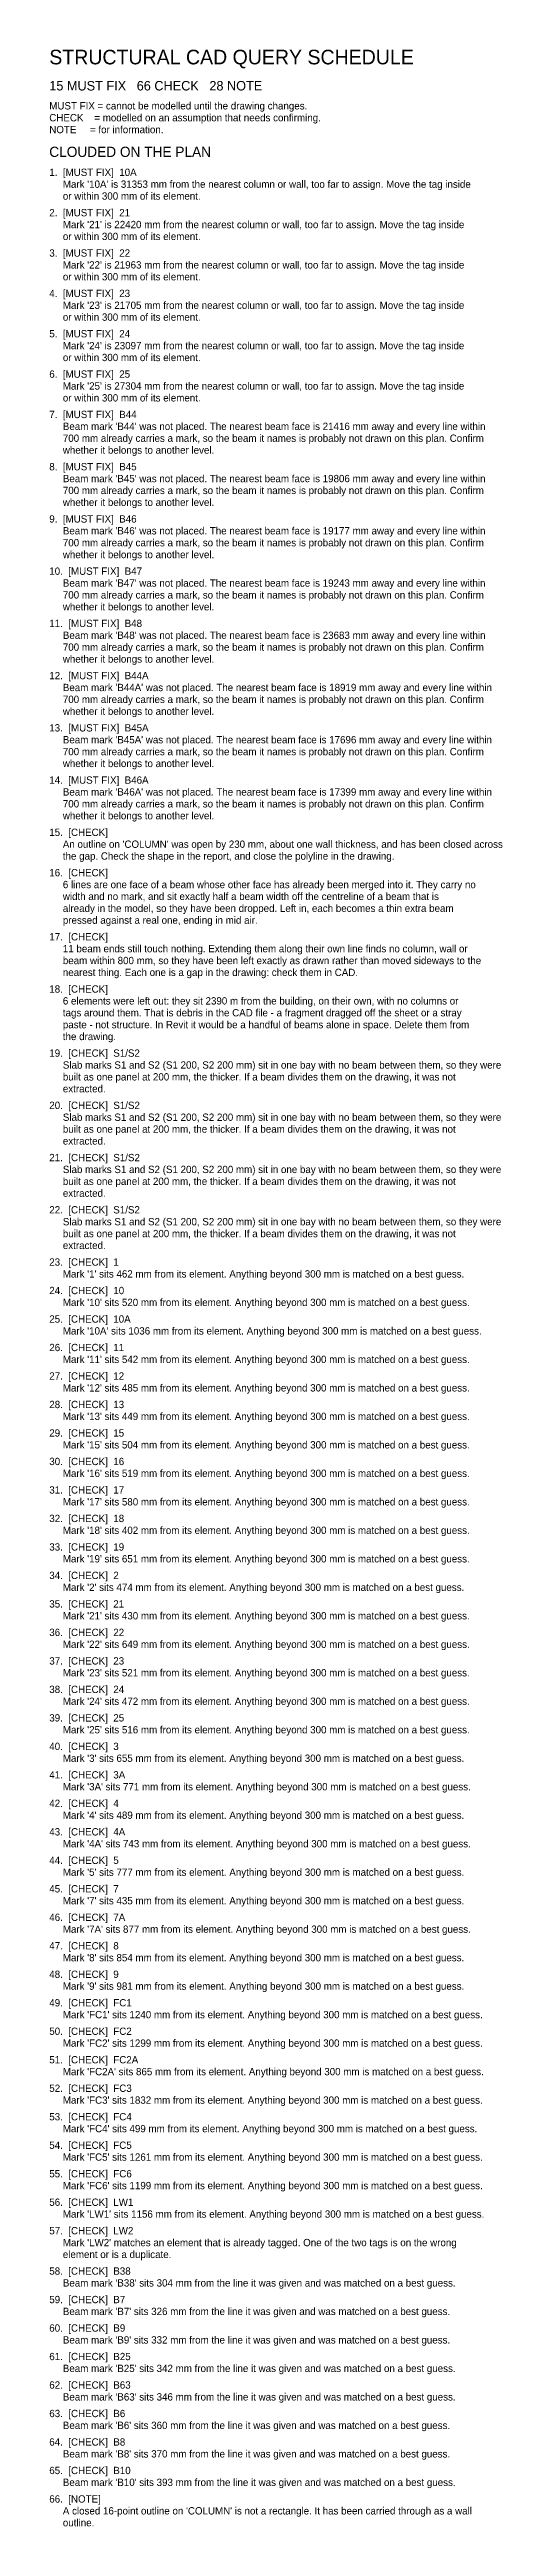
# Model space of a CAD drawing. Header units: millimetres. Extents: x 7675 to 3049577, y -133733 to 101877.
# Drawn here: x 3026137 to 3045993, y -6625 to 101877 of the extents above; entities that cross this region are included whole.
import ezdxf

# ---------------------------------------------------------------- set-up
doc = ezdxf.new("R2010")
doc.units = ezdxf.units.MM
doc.header["$LTSCALE"] = 600
for name, color, linetype in [('S-QUERY-BLOCKER', 1, 'Continuous'), ('S-QUERY-NOTE', 4, 'Continuous'), ('S-QUERY-TEXT', 7, 'Continuous'), ('S-QUERY-WARNING', 30, 'Continuous')]:
    doc.layers.add(name, color=color, linetype=linetype)

msp = doc.modelspace()

# ---------------------------------------------------------------- texts
at = {"layer": 'S-QUERY-BLOCKER'}
for s, p in [('1.  [MUST FIX]  10A', (3026127, 96340)), ('2.  [MUST FIX]  21', (3026127, 94572)), ('3.  [MUST FIX]  22', (3026127, 92804)), ('4.  [MUST FIX]  23', (3026127, 91036)), ('5.  [MUST FIX]  24', (3026127, 89268)), ('6.  [MUST FIX]  25', (3026127, 87500)), ('7.  [MUST FIX]  B44', (3026127, 85732)), ('8.  [MUST FIX]  B45', (3026127, 83444)), ('9.  [MUST FIX]  B46', (3026127, 81156)), ('10.  [MUST FIX]  B47', (3026127, 78868)), ('11.  [MUST FIX]  B48', (3026127, 76580)), ('12.  [MUST FIX]  B44A', (3026127, 74292)), ('13.  [MUST FIX]  B45A', (3026127, 72004)), ('14.  [MUST FIX]  B46A', (3026127, 69716))]:
    msp.add_text(s, height=320, dxfattribs=at).set_placement(p)
at = {"layer": 'S-QUERY-NOTE'}
msp.add_text('66.  [NOTE]', height=320, dxfattribs=at).set_placement((3026127, -5580))
at = {"layer": 'S-QUERY-TEXT'}
for s, height, p in [('STRUCTURAL CAD QUERY SCHEDULE', 640, (3026127, 101228)), ('15 MUST FIX   66 CHECK   28 NOTE', 416, (3026127, 100084)), ('CHECK    = modelled on an assumption that needs confirming.', 320, (3026127, 98732)), ('MUST FIX = cannot be modelled until the drawing changes.', 320, (3026127, 99252)), ('NOTE     = for information.', 320, (3026127, 98212)), ('CLOUDED ON THE PLAN', 448, (3026127, 97172)), ('     or within 300 mm of its element.', 320, (3026127, 95300)), ("     Mark '10A' is 31353 mm from the nearest column or wall, too far to assign. Move the tag inside", 320, (3026127, 95820)), ('     or within 300 mm of its element.', 320, (3026127, 93532)), ("     Mark '21' is 22420 mm from the nearest column or wall, too far to assign. Move the tag inside", 320, (3026127, 94052)), ("     Mark '22' is 21963 mm from the nearest column or wall, too far to assign. Move the tag inside", 320, (3026127, 92284)), ('     or within 300 mm of its element.', 320, (3026127, 91764)), ('     or within 300 mm of its element.', 320, (3026127, 89996)), ("     Mark '23' is 21705 mm from the nearest column or wall, too far to assign. Move the tag inside", 320, (3026127, 90516)), ("     Mark '24' is 23097 mm from the nearest column or wall, too far to assign. Move the tag inside", 320, (3026127, 88748)), ('     or within 300 mm of its element.', 320, (3026127, 88228)), ("     Mark '25' is 27304 mm from the nearest column or wall, too far to assign. Move the tag inside", 320, (3026127, 86980)), ('     or within 300 mm of its element.', 320, (3026127, 86460)), ('     700 mm already carries a mark, so the beam it names is probably not drawn on this plan. Confirm', 320, (3026127, 84692)), ("     Beam mark 'B44' was not placed. The nearest beam face is 21416 mm away and every line within", 320, (3026127, 85212)), ('     whether it belongs to another level.', 320, (3026127, 84172)), ('     700 mm already carries a mark, so the beam it names is probably not drawn on this plan. Confirm', 320, (3026127, 82404)), ("     Beam mark 'B45' was not placed. The nearest beam face is 19806 mm away and every line within", 320, (3026127, 82924)), ('     whether it belongs to another level.', 320, (3026127, 81884)), ('     700 mm already carries a mark, so the beam it names is probably not drawn on this plan. Confirm', 320, (3026127, 80116)), ("     Beam mark 'B46' was not placed. The nearest beam face is 19177 mm away and every line within", 320, (3026127, 80636)), ('     whether it belongs to another level.', 320, (3026127, 79596)), ('     700 mm already carries a mark, so the beam it names is probably not drawn on this plan. Confirm', 320, (3026127, 77828)), ("     Beam mark 'B47' was not placed. The nearest beam face is 19243 mm away and every line within", 320, (3026127, 78348)), ('     whether it belongs to another level.', 320, (3026127, 77308)), ("     Beam mark 'B48' was not placed. The nearest beam face is 23683 mm away and every line within", 320, (3026127, 76060)), ('     whether it belongs to another level.', 320, (3026127, 75020)), ('     700 mm already carries a mark, so the beam it names is probably not drawn on this plan. Confirm', 320, (3026127, 75540)), ("     Beam mark 'B44A' was not placed. The nearest beam face is 18919 mm away and every line within", 320, (3026127, 73772)), ('     whether it belongs to another level.', 320, (3026127, 72732)), ('     700 mm already carries a mark, so the beam it names is probably not drawn on this plan. Confirm', 320, (3026127, 73252)), ("     Beam mark 'B45A' was not placed. The nearest beam face is 17696 mm away and every line within", 320, (3026127, 71484)), ('     whether it belongs to another level.', 320, (3026127, 70444)), ('     700 mm already carries a mark, so the beam it names is probably not drawn on this plan. Confirm', 320, (3026127, 70964)), ("     Beam mark 'B46A' was not placed. The nearest beam face is 17399 mm away and every line within", 320, (3026127, 69196)), ('     whether it belongs to another level.', 320, (3026127, 68156)), ('     700 mm already carries a mark, so the beam it names is probably not drawn on this plan. Confirm', 320, (3026127, 68676)), ("     An outline on 'COLUMN' was open by 230 mm, about one wall thickness, and has been closed across", 320, (3026127, 66908)), ('     the gap. Check the shape in the report, and close the polyline in the drawing.', 320, (3026127, 66388)), ('     6 lines are one face of a beam whose other face has already been merged into it. They carry no', 320, (3026127, 65140)), ('     width and no mark, and sit exactly half a beam width off the centreline of a beam that is', 320, (3026127, 64620)), ('     already in the model, so they have been dropped. Left in, each becomes a thin extra beam', 320, (3026127, 64100)), ('     pressed against a real one, ending in mid air.', 320, (3026127, 63580)), ('     beam within 800 mm, so they have been left exactly as drawn rather than moved sideways to the', 320, (3026127, 61812)), ('     11 beam ends still touch nothing. Extending them along their own line finds no column, wall or', 320, (3026127, 62332)), ('     nearest thing. Each one is a gap in the drawing: check them in CAD.', 320, (3026127, 61292)), ('     tags around them. That is debris in the CAD file - a fragment dragged off the sheet or a stray', 320, (3026127, 59524)), ('     6 elements were left out: they sit 2390 m from the building, on their own, with no columns or', 320, (3026127, 60044)), ('     the drawing.', 320, (3026127, 58484)), ('     paste - not structure. In Revit it would be a handful of beams alone in space. Delete them from', 320, (3026127, 59004)), ('     Slab marks S1 and S2 (S1 200, S2 200 mm) sit in one bay with no beam between them, so they were', 320, (3026127, 57236)), ('     extracted.', 320, (3026127, 56196)), ('     built as one panel at 200 mm, the thicker. If a beam divides them on the drawing, it was not', 320, (3026127, 56716)), ('     Slab marks S1 and S2 (S1 200, S2 200 mm) sit in one bay with no beam between them, so they were', 320, (3026127, 54948)), ('     built as one panel at 200 mm, the thicker. If a beam divides them on the drawing, it was not', 320, (3026127, 54428)), ('     extracted.', 320, (3026127, 53908)), ('     Slab marks S1 and S2 (S1 200, S2 200 mm) sit in one bay with no beam between them, so they were', 320, (3026127, 52660)), ('     built as one panel at 200 mm, the thicker. If a beam divides them on the drawing, it was not', 320, (3026127, 52140)), ('     extracted.', 320, (3026127, 51620)), ('     Slab marks S1 and S2 (S1 200, S2 200 mm) sit in one bay with no beam between them, so they were', 320, (3026127, 50372)), ('     built as one panel at 200 mm, the thicker. If a beam divides them on the drawing, it was not', 320, (3026127, 49852)), ('     extracted.', 320, (3026127, 49332)), ("     Mark '1' sits 462 mm from its element. Anything beyond 300 mm is matched on a best guess.", 320, (3026127, 48084)), ("     Mark '10' sits 520 mm from its element. Anything beyond 300 mm is matched on a best guess.", 320, (3026127, 46836)), ("     Mark '10A' sits 1036 mm from its element. Anything beyond 300 mm is matched on a best guess.", 320, (3026127, 45588)), ("     Mark '11' sits 542 mm from its element. Anything beyond 300 mm is matched on a best guess.", 320, (3026127, 44340)), ("     Mark '12' sits 485 mm from its element. Anything beyond 300 mm is matched on a best guess.", 320, (3026127, 43092)), ("     Mark '13' sits 449 mm from its element. Anything beyond 300 mm is matched on a best guess.", 320, (3026127, 41844)), ("     Mark '15' sits 504 mm from its element. Anything beyond 300 mm is matched on a best guess.", 320, (3026127, 40596)), ("     Mark '16' sits 519 mm from its element. Anything beyond 300 mm is matched on a best guess.", 320, (3026127, 39348)), ("     Mark '17' sits 580 mm from its element. Anything beyond 300 mm is matched on a best guess.", 320, (3026127, 38100)), ("     Mark '18' sits 402 mm from its element. Anything beyond 300 mm is matched on a best guess.", 320, (3026127, 36852)), ("     Mark '19' sits 651 mm from its element. Anything beyond 300 mm is matched on a best guess.", 320, (3026127, 35604)), ("     Mark '2' sits 474 mm from its element. Anything beyond 300 mm is matched on a best guess.", 320, (3026127, 34356)), ("     Mark '21' sits 430 mm from its element. Anything beyond 300 mm is matched on a best guess.", 320, (3026127, 33108)), ("     Mark '22' sits 649 mm from its element. Anything beyond 300 mm is matched on a best guess.", 320, (3026127, 31860)), ("     Mark '23' sits 521 mm from its element. Anything beyond 300 mm is matched on a best guess.", 320, (3026127, 30612)), ("     Mark '24' sits 472 mm from its element. Anything beyond 300 mm is matched on a best guess.", 320, (3026127, 29364)), ("     Mark '25' sits 516 mm from its element. Anything beyond 300 mm is matched on a best guess.", 320, (3026127, 28116)), ("     Mark '3' sits 655 mm from its element. Anything beyond 300 mm is matched on a best guess.", 320, (3026127, 26868)), ("     Mark '3A' sits 771 mm from its element. Anything beyond 300 mm is matched on a best guess.", 320, (3026127, 25620)), ("     Mark '4' sits 489 mm from its element. Anything beyond 300 mm is matched on a best guess.", 320, (3026127, 24372)), ("     Mark '4A' sits 743 mm from its element. Anything beyond 300 mm is matched on a best guess.", 320, (3026127, 23124)), ("     Mark '5' sits 777 mm from its element. Anything beyond 300 mm is matched on a best guess.", 320, (3026127, 21876)), ("     Mark '7' sits 435 mm from its element. Anything beyond 300 mm is matched on a best guess.", 320, (3026127, 20628)), ("     Mark '7A' sits 877 mm from its element. Anything beyond 300 mm is matched on a best guess.", 320, (3026127, 19380)), ("     Mark '8' sits 854 mm from its element. Anything beyond 300 mm is matched on a best guess.", 320, (3026127, 18132)), ("     Mark '9' sits 981 mm from its element. Anything beyond 300 mm is matched on a best guess.", 320, (3026127, 16884)), ("     Mark 'FC1' sits 1240 mm from its element. Anything beyond 300 mm is matched on a best guess.", 320, (3026127, 15636)), ("     Mark 'FC2' sits 1299 mm from its element. Anything beyond 300 mm is matched on a best guess.", 320, (3026127, 14388)), ("     Mark 'FC2A' sits 865 mm from its element. Anything beyond 300 mm is matched on a best guess.", 320, (3026127, 13140)), ("     Mark 'FC3' sits 1832 mm from its element. Anything beyond 300 mm is matched on a best guess.", 320, (3026127, 11892)), ("     Mark 'FC4' sits 499 mm from its element. Anything beyond 300 mm is matched on a best guess.", 320, (3026127, 10644)), ("     Mark 'FC5' sits 1261 mm from its element. Anything beyond 300 mm is matched on a best guess.", 320, (3026127, 9396)), ("     Mark 'FC6' sits 1199 mm from its element. Anything beyond 300 mm is matched on a best guess.", 320, (3026127, 8148)), ("     Mark 'LW1' sits 1156 mm from its element. Anything beyond 300 mm is matched on a best guess.", 320, (3026127, 6900)), ('     element or is a duplicate.', 320, (3026127, 5132)), ("     Mark 'LW2' matches an element that is already tagged. One of the two tags is on the wrong", 320, (3026127, 5652)), ("     Beam mark 'B38' sits 304 mm from the line it was given and was matched on a best guess.", 320, (3026127, 3884)), ("     Beam mark 'B7' sits 326 mm from the line it was given and was matched on a best guess.", 320, (3026127, 2636)), ("     Beam mark 'B9' sits 332 mm from the line it was given and was matched on a best guess.", 320, (3026127, 1388)), ("     Beam mark 'B25' sits 342 mm from the line it was given and was matched on a best guess.", 320, (3026127, 140)), ("     Beam mark 'B63' sits 346 mm from the line it was given and was matched on a best guess.", 320, (3026127, -1108)), ("     Beam mark 'B6' sits 360 mm from the line it was given and was matched on a best guess.", 320, (3026127, -2356)), ("     Beam mark 'B8' sits 370 mm from the line it was given and was matched on a best guess.", 320, (3026127, -3604)), ("     Beam mark 'B10' sits 393 mm from the line it was given and was matched on a best guess.", 320, (3026127, -4852)), ("     A closed 16-point outline on 'COLUMN' is not a rectangle. It has been carried through as a wall", 320, (3026127, -6100)), ('     outline.', 320, (3026127, -6620))]:
    msp.add_text(s, height=height, dxfattribs=at).set_placement(p)
at = {"layer": 'S-QUERY-WARNING'}
for s, p in [('15.  [CHECK]', (3026127, 67428)), ('16.  [CHECK]', (3026127, 65660)), ('17.  [CHECK]', (3026127, 62852)), ('18.  [CHECK]', (3026127, 60564)), ('19.  [CHECK]  S1/S2', (3026127, 57756)), ('20.  [CHECK]  S1/S2', (3026127, 55468)), ('21.  [CHECK]  S1/S2', (3026127, 53180)), ('22.  [CHECK]  S1/S2', (3026127, 50892)), ('23.  [CHECK]  1', (3026127, 48604)), ('24.  [CHECK]  10', (3026127, 47356)), ('25.  [CHECK]  10A', (3026127, 46108)), ('26.  [CHECK]  11', (3026127, 44860)), ('27.  [CHECK]  12', (3026127, 43612)), ('28.  [CHECK]  13', (3026127, 42364)), ('29.  [CHECK]  15', (3026127, 41116)), ('30.  [CHECK]  16', (3026127, 39868)), ('31.  [CHECK]  17', (3026127, 38620)), ('32.  [CHECK]  18', (3026127, 37372)), ('33.  [CHECK]  19', (3026127, 36124)), ('34.  [CHECK]  2', (3026127, 34876)), ('35.  [CHECK]  21', (3026127, 33628)), ('36.  [CHECK]  22', (3026127, 32380)), ('37.  [CHECK]  23', (3026127, 31132)), ('38.  [CHECK]  24', (3026127, 29884)), ('39.  [CHECK]  25', (3026127, 28636)), ('40.  [CHECK]  3', (3026127, 27388)), ('41.  [CHECK]  3A', (3026127, 26140)), ('42.  [CHECK]  4', (3026127, 24892)), ('43.  [CHECK]  4A', (3026127, 23644)), ('44.  [CHECK]  5', (3026127, 22396)), ('45.  [CHECK]  7', (3026127, 21148)), ('46.  [CHECK]  7A', (3026127, 19900)), ('47.  [CHECK]  8', (3026127, 18652)), ('48.  [CHECK]  9', (3026127, 17404)), ('49.  [CHECK]  FC1', (3026127, 16156)), ('50.  [CHECK]  FC2', (3026127, 14908)), ('51.  [CHECK]  FC2A', (3026127, 13660)), ('52.  [CHECK]  FC3', (3026127, 12412)), ('53.  [CHECK]  FC4', (3026127, 11164)), ('54.  [CHECK]  FC5', (3026127, 9916)), ('55.  [CHECK]  FC6', (3026127, 8668)), ('56.  [CHECK]  LW1', (3026127, 7420)), ('57.  [CHECK]  LW2', (3026127, 6172)), ('58.  [CHECK]  B38', (3026127, 4404)), ('59.  [CHECK]  B7', (3026127, 3156)), ('60.  [CHECK]  B9', (3026127, 1908)), ('61.  [CHECK]  B25', (3026127, 660)), ('62.  [CHECK]  B63', (3026127, -588)), ('63.  [CHECK]  B6', (3026127, -1836)), ('64.  [CHECK]  B8', (3026127, -3084)), ('65.  [CHECK]  B10', (3026127, -4332))]:
    msp.add_text(s, height=320, dxfattribs=at).set_placement(p)

doc.saveas('drawing.dxf')
